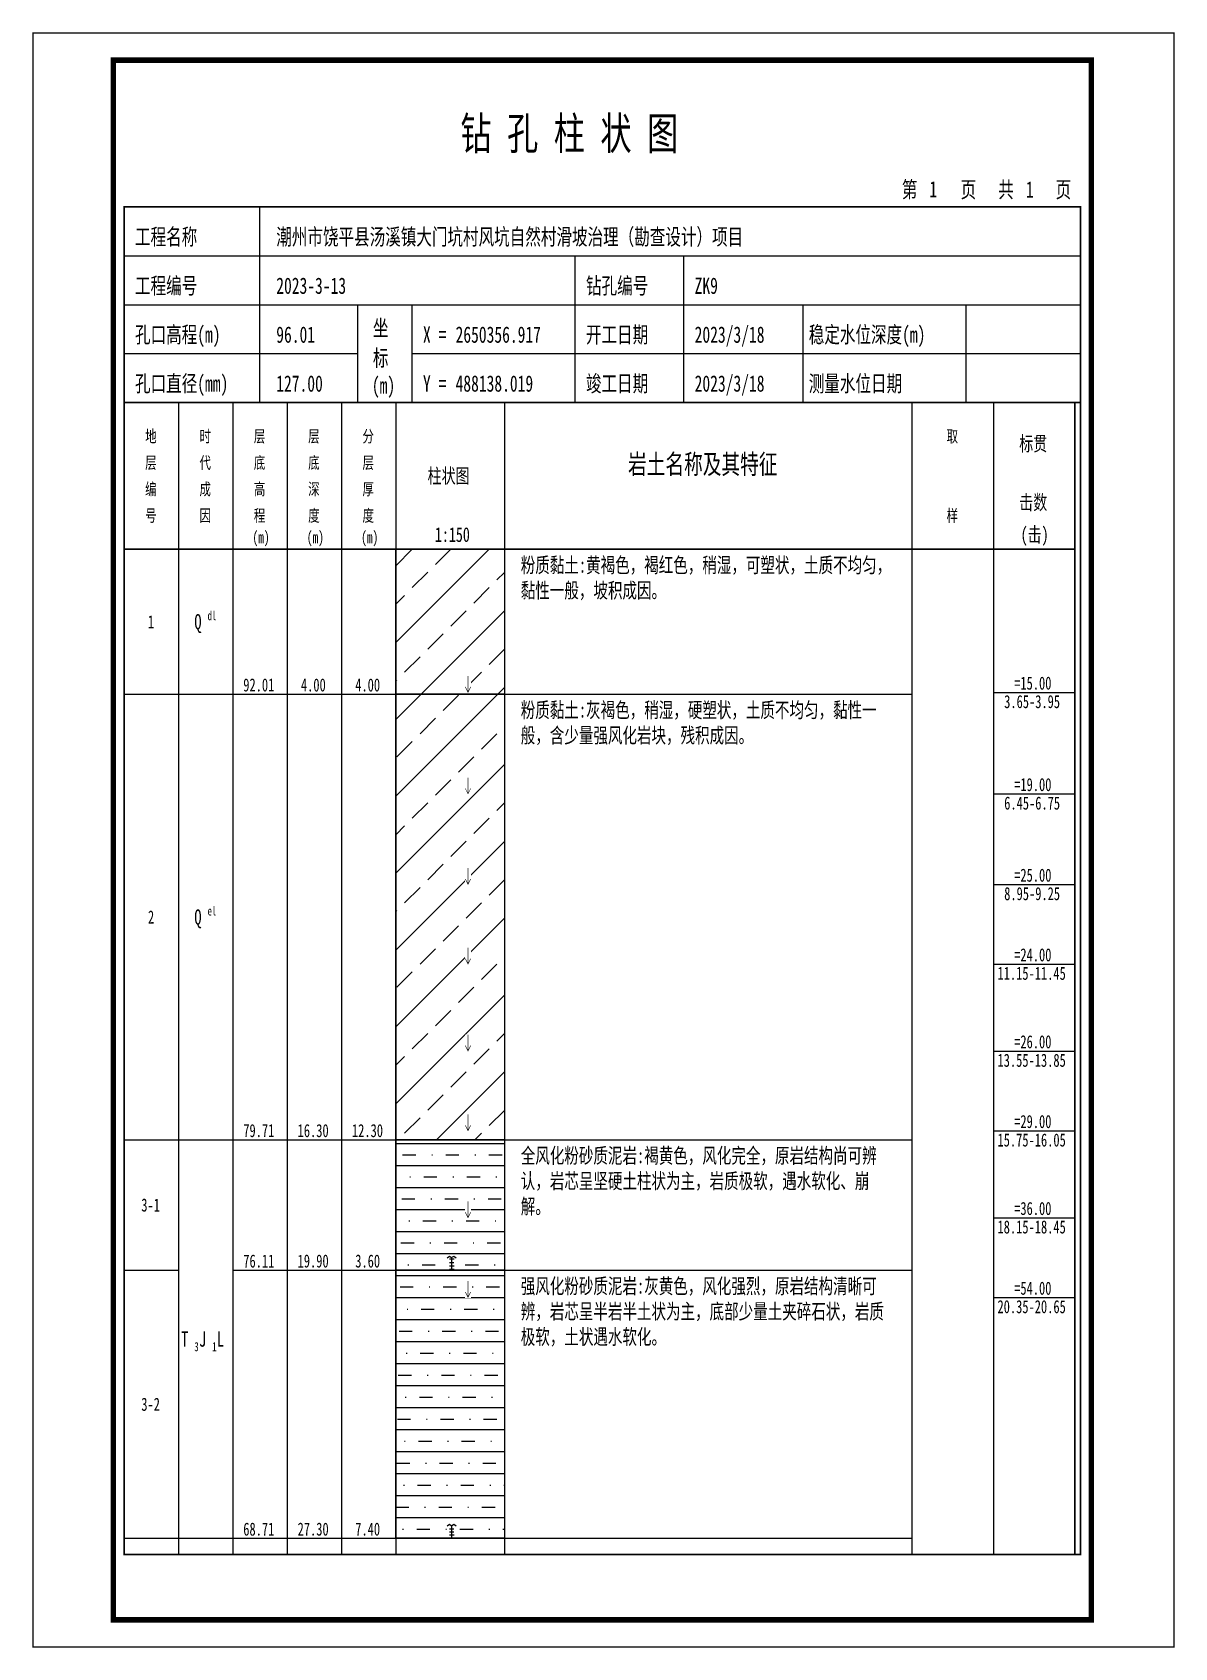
# Model space of a CAD drawing. Extents: x -17 to 4273, y -202 to 95.
# Drawn here: x 2023.1 to 2233.4, y -202.1 to 95.1 of the extents above; entities that cross this region are included whole.
import ezdxf
from ezdxf.enums import TextEntityAlignment as Align

# ---------------------------------------------------------------- set-up
doc = ezdxf.new("R2010")
doc.units = 0
doc.header["$MEASUREMENT"] = 0
doc.linetypes.add('DASHDOTX2', pattern=[2, 1, -0.5, 0, -0.5])
for name, color, linetype in [('GICAD_POUMIAN', 7, 'Continuous'), ('ZZT_BGBJ', 7, 'Continuous'), ('ZZT_FHD', 7, 'Continuous'), ('ZZT_TC', 7, 'Continuous')]:
    doc.layers.add(name, color=color, linetype=linetype)
doc.styles.add('BODYCONTENT', font='simfang.ttf', dxfattribs={"width": 0.7, "height": 2.8})
doc.styles.add('BODYTITLE', font='simfang.ttf', dxfattribs={"width": 0.7, "height": 3.6})
doc.styles.add('标注栏-第一列', font='', dxfattribs={"width": 0.7, "height": 3})
doc.styles.get('标注栏-第一列').set_extended_font_data('SimSun')
pattern_1 = [(45, (0, 0), (-7.07107, 7.07107), []), (45, (7.071, 0), (-7.07107, 7.07107), [4, -2])]
pattern_2 = [(0, (0, 0), (0, 4.05), []), (0, (3.24, 1.944), (4.05, 4.05), [0.162, -2.43, 2.43, -2.916])]

msp = doc.modelspace()

# ---------------------------------------------------------------- texts
at = {"layer": 'ZZT_TC', "color": 7, "style": 'BODYTITLE', "width": 0.7}
for s, height, p in [('地', 2.21, (2043.87, 19.03)), ('时', 2.21, (2053.87, 19.03)), ('层', 2.21, (2063.87, 19.03)), ('层', 2.21, (2073.87, 19.03)), ('分', 2.21, (2083.87, 19.03)), ('取', 2.21, (2191.37, 19.03)), ('标贯', 2.7, (2204.74, 17.28)), ('岩土名称及其特征', 3.6, (2132.75, 12.78)), ('层', 2.21, (2043.87, 14.16)), ('代', 2.21, (2053.87, 14.16)), ('底', 2.21, (2063.87, 14.16)), ('底', 2.21, (2073.87, 14.16)), ('层', 2.21, (2083.87, 14.16)), ('柱状图', 2.7, (2095.85, 11.34)), ('编', 2.21, (2043.87, 9.3)), ('成', 2.21, (2053.87, 9.3)), ('高', 2.21, (2063.87, 9.3)), ('深', 2.21, (2073.87, 9.3)), ('厚', 2.21, (2083.87, 9.3)), ('击数', 2.7, (2204.74, 6.48)), ('号', 2.21, (2043.87, 4.43)), ('因', 2.21, (2053.87, 4.43)), ('程', 2.21, (2063.87, 4.43)), ('度', 2.21, (2073.87, 4.43)), ('度', 2.21, (2083.87, 4.43)), ('样', 2.21, (2191.37, 4.43)), ('(m)', 2.213, (2063.62, 0.44)), ('(m)', 2.213, (2073.62, 0.44)), ('(m)', 2.213, (2083.62, 0.44)), ('1:150', 2.7, (2097.2, 0.54)), ('(击)', 2.7, (2205, 0.54))]:
    msp.add_text(s, height=height, dxfattribs=at).set_placement(p, align=Align.BOTTOM_LEFT)
at = {"layer": 'ZZT_TC', "color": 7, "style": 'BODYCONTENT', "width": 0.7}
for s, height, p in [('Q', 2.8, (2052.92, -14.73)), ('dl', 1.68, (2055.36, -13.05)), ('1', 2.4, (2044.39, -14.53)), ('=15.00', 2.4, (2203.81, -25.83)), ('92.01', 2.4, (2061.93, -26.17)), ('4.00', 2.4, (2072.54, -26.17)), ('4.00', 2.4, (2082.54, -26.17)), ('3.65-3.95', 2.4, (2201.97, -29.23)), ('=19.00', 2.4, (2203.81, -44.5)), ('6.45-6.75', 2.4, (2201.97, -47.9)), ('=25.00', 2.4, (2203.81, -61.17)), ('8.95-9.25', 2.4, (2201.97, -64.57)), ('2', 2.4, (2044.39, -68.87)), ('Q', 2.8, (2052.92, -69.07)), ('el', 1.68, (2055.36, -67.39)), ('=24.00', 2.4, (2203.81, -75.83)), ('11.15-11.45', 2.4, (2200.74, -79.23)), ('=26.00', 2.4, (2203.81, -91.83)), ('13.55-13.85', 2.4, (2200.74, -95.23)), ('79.71', 2.4, (2061.93, -108.17)), ('16.30', 2.4, (2071.93, -108.17)), ('12.30', 2.4, (2081.93, -108.17)), ('=29.00', 2.4, (2203.81, -106.5)), ('15.75-16.05', 2.4, (2200.74, -109.9)), ('3-1', 2.4, (2043.16, -121.87)), ('=36.00', 2.4, (2203.81, -122.5)), ('18.15-18.45', 2.4, (2200.74, -125.9)), ('76.11', 2.4, (2061.93, -132.17)), ('76.11', 2.4, (2061.93, -132.17)), ('19.90', 2.4, (2071.93, -132.17)), ('19.90', 2.4, (2071.93, -132.17)), ('3.60', 2.4, (2082.54, -132.17)), ('=54.00', 2.4, (2203.81, -137.17)), ('20.35-20.65', 2.4, (2200.74, -140.57)), ('T', 2.8, (2050.49, -146.73)), ('J', 2.8, (2053.78, -146.73)), ('L', 2.8, (2057.08, -146.73)), ('3', 1.68, (2052.92, -147.57)), ('1', 1.68, (2056.22, -147.57)), ('3-2', 2.4, (2043.16, -158.53)), ('68.71', 2.4, (2061.93, -181.5)), ('27.30', 2.4, (2071.93, -181.5)), ('7.40', 2.4, (2082.54, -181.5))]:
    msp.add_text(s, height=height, dxfattribs=at).set_placement(p)
at = {"layer": 'ZZT_TC', "color": 7, "char_height": 2.8, "width": 69, "attachment_point": 1, "style": 'BODYCONTENT'}
for s, insert in [('粉质黏土:黄褐色，褐红色，稍湿，可塑状，土质不均匀，黏性一般，坡积成因。', (2113, -1.5)), ('粉质黏土:灰褐色，稍湿，硬塑状，土质不均匀，黏性一般，含少量强风化岩块，残积成因。', (2113, -28.17)), ('全风化粉砂质泥岩:褐黄色，风化完全，原岩结构尚可辨认，岩芯呈坚硬土柱状为主，岩质极软，遇水软化、崩解。', (2113, -110.17)), ('强风化粉砂质泥岩:灰黄色，风化强烈，原岩结构清晰可辨，岩芯呈半岩半土状为主，底部少量土夹碎石状，岩质极软，土状遇水软化。', (2113, -134.17))]:
    msp.add_mtext(s, dxfattribs=dict(at, insert=insert))

# ---------------------------------------------------------------- blocks, each defined once
blk = doc.blocks.new('FH_QUAN_C')
blk.add_wipeout([(0, 0), (1.13, 0), (1.13, 1.61), (0, 1.61)])
at = {"layer": 'GICAD_POUMIAN', "color": 1}
for p, q in [((0, 1.4), (0.28, 1.61)), ((0.28, 1.61), (0.56, 1.41)), ((0.28, 1.26), (0.86, 1.26)), ((0.28, 0.41), (0.86, 0.41)), ((0.29, 0.81), (0.84, 0.81)), ((0.56, 1.41), (0.84, 1.61)), ((0.56, 1.41), (0.56, 0)), ((0.84, 1.61), (1.13, 1.4)), ((0.28, 0), (0.86, 0))]:
    blk.add_line(p, q, dxfattribs=at)
blk = doc.blocks.new('FH_QIANG_C')
blk.add_wipeout([(0, 0), (1.13, 0), (1.13, 1.61), (0, 1.61)])
at = {"layer": 'GICAD_POUMIAN', "color": 1}
for p, q in [((0, 1.4), (0.28, 1.61)), ((0.28, 1.61), (0.56, 1.41)), ((0.28, 0.28), (0.86, 0.28)), ((0.29, 1.02), (0.84, 1.02)), ((0.29, 0.68), (0.84, 0.68)), ((0.56, 1.41), (0.84, 1.61)), ((0.56, 1.41), (0.56, 0)), ((0.84, 1.61), (1.13, 1.4))]:
    blk.add_line(p, q, dxfattribs=at)
blk = doc.blocks.new('zztSLbg')
blk.add_wipeout([(-0.05, -0.11), (1.04, -0.11), (1.04, 3), (-0.05, 3)])
at = {"color": 1, "const_width": 0.1}
for points in [[(0.5, 3), (0.5, 0)], [(0, 1), (0.5, 0), (1, 1)]]:
    blk.add_lwpolyline(points, dxfattribs=at)
blk = doc.blocks.new('block9', base_point=(16.77, 229))
for p, q in [((41.77, 229), (41.77, 265)), ((16.77, 256), (192.77, 256)), ((99.77, 229), (99.77, 256)), ((119.77, 229), (119.77, 256)), ((16.77, 247), (192.77, 247)), ((59.77, 229), (59.77, 247)), ((69.77, 229), (69.77, 247)), ((141.77, 229), (141.77, 247)), ((171.77, 229), (171.77, 247)), ((16.77, 238), (59.77, 238)), ((69.77, 238), (192.77, 238))]:
    blk.add_line(p, q)
for points, const_width in [([(0, 0), (210, 0), (210, 297), (0, 297)], 0.25), ([(14.77, 5), (194.77, 5), (194.77, 292), (14.77, 292)], 1), ([(16.77, 265), (192.77, 265), (192.77, 17), (16.77, 17)], 0.3)]:
    blk.add_lwpolyline(points, close=True, dxfattribs=dict(const_width=const_width))
at = {"const_width": 0.3}
blk.add_lwpolyline([(16.77, 229), (192.77, 229)], dxfattribs=at)
at = {"style": '标注栏-第一列', "width": 0.7}
for s, height, p in [('钻 孔 柱 状 图', 6, (78.67, 275.54)), ('第', 3, (159.9, 266.7)), (' 1', 3, (163.55, 266.75)), ('页', 3, (170.73, 266.7)), ('共', 3, (177.65, 266.7)), (' 1', 3, (181.31, 266.7)), ('页', 3, (188.21, 266.7)), ('工程名称', 3, (18.77, 258)), ('潮州市饶平县汤溪镇大门坑村风坑自然村滑坡治理（勘查设计）项目', 3, (44.77, 258)), ('工程编号', 3, (18.77, 249)), ('2023-3-13', 3, (44.77, 249)), ('钻孔编号', 3, (101.77, 249)), ('ZK9', 3, (121.77, 249)), ('坐', 3, (62.56, 241.24)), ('孔口高程(m)', 3, (18.77, 240)), ('96.01', 3, (44.77, 240)), ('X =', 3, (71.77, 240)), ('2650356.917', 3, (77.77, 240)), ('开工日期', 3, (101.77, 240)), ('2023/3/18', 3, (121.77, 240)), ('稳定水位深度(m)', 3, (142.77, 240)), ('标', 3, (62.56, 235.7)), ('孔口直径(mm)', 3, (18.77, 231)), ('127.00', 3, (44.77, 231)), ('(m) ', 3, (62.37, 230.65)), ('Y =', 3, (71.77, 231)), ('488138.019', 3, (77.77, 231)), ('竣工日期', 3, (101.77, 231)), ('2023/3/18', 3, (121.77, 231)), ('测量水位日期', 3, (142.77, 231))]:
    blk.add_text(s, height=height, dxfattribs=at).set_placement(p)

# ---------------------------------------------------------------- hatches: boundary and pattern name
at = {"layer": 'ZZT_TC'}
h = msp.add_hatch(dxfattribs=at)
h.set_pattern_fill('GKFZNT', color=256, style=0)
h.set_pattern_definition(pattern_1)
h.paths.add_polyline_path([(2090, 0), (2110, 0), (2110, -26.67), (2090, -26.67)], flags=0)
h = msp.add_hatch(dxfattribs=at)
h.set_pattern_fill('GKFZNT', color=256, style=0)
h.set_pattern_definition(pattern_1)
h.paths.add_polyline_path([(2090, -26.67), (2110, -26.67), (2110, -108.67), (2090, -108.67)], flags=0)
h = msp.add_hatch(dxfattribs=at)
h.set_pattern_fill('GKFSZNY', color=256, style=0)
h.set_pattern_definition(pattern_2)
h.paths.add_polyline_path([(2090, -108.67), (2110, -108.67), (2110, -132.67), (2090, -132.67)], flags=0)

# ---------------------------------------------------------------- linework, layer by layer
at = {"layer": 'ZZT_FHD', "linetype": 'DASHDOTX2'}
msp.add_line((2090, -108.67), (2110, -108.67), dxfattribs=at)
at = {"layer": 'ZZT_TC'}
for p, q in [((2040, 27), (2040, -185)), ((2050, 27), (2050, -185)), ((2060, 27), (2060, -185)), ((2070, 27), (2070, -185)), ((2080, 27), (2080, -185)), ((2090, 27), (2090, -185)), ((2110, 27), (2110, -185)), ((2185, 27), (2185, -185)), ((2200, 27), (2200, -185)), ((2215, 27), (2215, -185)), ((2040, -26.67), (2050, -26.67)), ((2050, -26.67), (2060, -26.67)), ((2060, -26.67), (2070, -26.67)), ((2070, -26.67), (2080, -26.67)), ((2080, -26.67), (2090, -26.67)), ((2110, -26.67), (2185, -26.67)), ((2200, -26.33), (2215, -26.33)), ((2200, -45), (2215, -45)), ((2200, -61.67), (2215, -61.67)), ((2200, -76.33), (2215, -76.33)), ((2200, -92.33), (2215, -92.33)), ((2200, -107), (2215, -107)), ((2040, -108.67), (2050, -108.67)), ((2050, -108.67), (2060, -108.67)), ((2060, -108.67), (2070, -108.67)), ((2070, -108.67), (2080, -108.67)), ((2080, -108.67), (2090, -108.67)), ((2110, -108.67), (2185, -108.67)), ((2200, -123), (2215, -123)), ((2040, -132.67), (2050, -132.67)), ((2060, -132.67), (2070, -132.67)), ((2060, -132.67), (2070, -132.67)), ((2070, -132.67), (2080, -132.67)), ((2070, -132.67), (2080, -132.67)), ((2080, -132.67), (2090, -132.67)), ((2110, -132.67), (2185, -132.67)), ((2200, -137.67), (2215, -137.67)), ((2040, -182), (2050, -182)), ((2050, -182), (2060, -182)), ((2060, -182), (2070, -182)), ((2070, -182), (2080, -182)), ((2080, -182), (2090, -182)), ((2090, -182), (2110, -182)), ((2110, -182), (2185, -182))]:
    msp.add_line(p, q, dxfattribs=at)
at = {"layer": 'ZZT_TC', "color": 7, "const_width": 0.3}
msp.add_lwpolyline([(2040, 0), (2215, 0)], dxfattribs=at)
at = {"layer": 'ZZT_TC'}
for points in [[(2090, 0), (2110, 0), (2110, -26.67), (2090, -26.67)], [(2090, -26.67), (2110, -26.67), (2110, -108.67), (2090, -108.67)], [(2090, -108.67), (2110, -108.67), (2110, -132.67), (2090, -132.67)]]:
    msp.add_lwpolyline(points, close=True, dxfattribs=at)

msp.set_redraw_order([(e.dxf.handle, doc.entitydb.next_handle()) for e in msp.query("TEXT MTEXT ATTDEF DIMENSION ARC_DIMENSION")])  # texts and dimensions are drawn at this point

# ---------------------------------------------------------------- next in the draw order: block references
at = {"layer": 'ZZT_BGBJ'}
for p in [(2102.79, -26.33), (2102.79, -45), (2102.79, -61.67), (2102.79, -76.33), (2102.79, -92.33), (2102.79, -107), (2102.79, -123)]:
    msp.add_blockref('zztSLbg', p, dxfattribs=at)
at = {"layer": 'ZZT_FHD', "linetype": 'DASHDOTX2', "xscale": 1.5, "yscale": 1.5}
msp.add_blockref('FH_QUAN_C', (2099.44, -132.47), dxfattribs=at)

# ---------------------------------------------------------------- next in the draw order: hatches: boundary and pattern name
at = {"layer": 'ZZT_TC'}
h = msp.add_hatch(dxfattribs=at)
h.set_pattern_fill('GKFSZNY', color=256, style=0)
h.set_pattern_definition(pattern_2)
h.paths.add_polyline_path([(2090, -132.67), (2110, -132.67), (2110, -182), (2090, -182)], flags=0)

# ---------------------------------------------------------------- next in the draw order: linework, layer by layer
at = {"layer": 'ZZT_FHD', "linetype": 'DASHDOTX2'}
msp.add_line((2090, -132.67), (2110, -132.67), dxfattribs=at)
at = {"layer": 'ZZT_TC'}
msp.add_lwpolyline([(2090, -132.67), (2110, -132.67), (2110, -182), (2090, -182)], close=True, dxfattribs=at)

# ---------------------------------------------------------------- next in the draw order: block references
at = {"layer": 'ZZT_BGBJ'}
msp.add_blockref('zztSLbg', (2102.79, -137.67), dxfattribs=at)
at = {"layer": 'ZZT_FHD', "linetype": 'DASHDOTX2', "xscale": 1.5, "yscale": 1.5}
msp.add_blockref('FH_QIANG_C', (2099.44, -181.8), dxfattribs=at)

# ---------------------------------------------------------------- next in the draw order: linework, layer by layer
at = {"layer": 'ZZT_FHD', "linetype": 'DASHDOTX2'}
msp.add_line((2090, -182), (2110, -182), dxfattribs=at)
at = {"layer": 'ZZT_TC', "color": 7, "const_width": 0.3, "flags": 128}
msp.add_lwpolyline([(2040, 27), (2215, 27), (2215, -185), (2040, -185)], close=True, dxfattribs=at)

# ---------------------------------------------------------------- next in the draw order: block references
at = {"layer": 'ZZT_TC'}
msp.add_blockref('block9', (2040, 27), dxfattribs=at)

doc.saveas('drawing.dxf')
